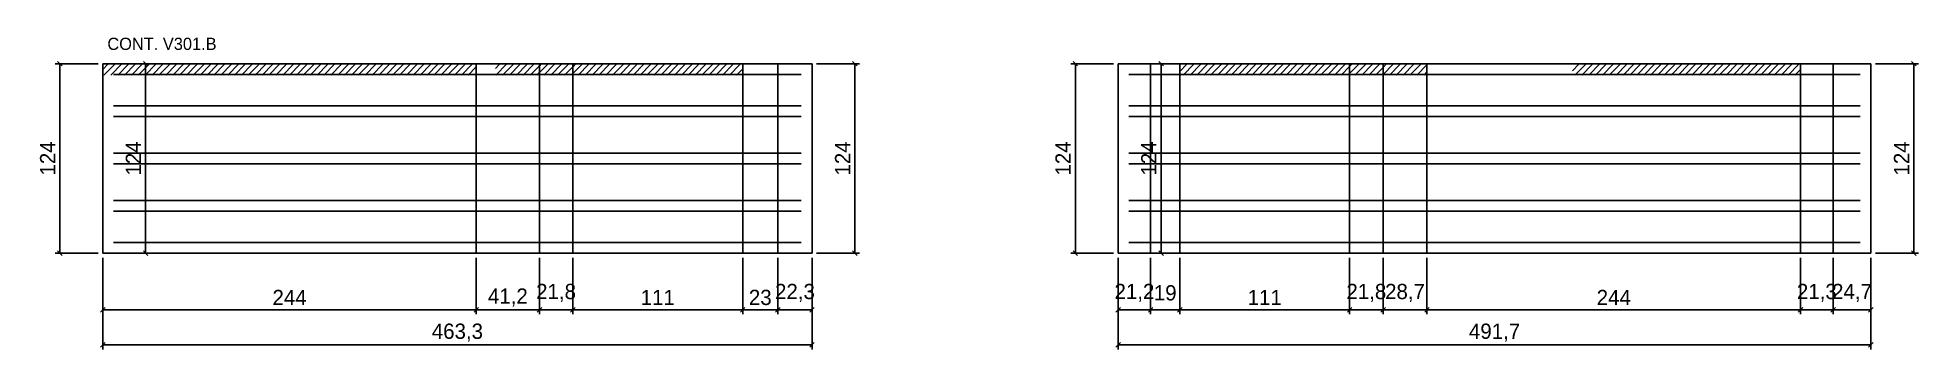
# Model space of a CAD drawing. Extents: x -9000 to 14229, y -395 to 1250.
# Drawn here: x 13000 to 14229, y -337 to -133 of the extents above; entities that cross this region are included whole.
import ezdxf

# ---------------------------------------------------------------- set-up
doc = ezdxf.new("R2010")
doc.units = 0
for name, color, linetype in [('COTA', 241, 'Continuous'), ('NOMENCLATURA', 7, 'Continuous'), ('Painéis', 200, 'Continuous'), ('Reaproveitamento', 251, 'Continuous'), ('SARR_2.2x7', 40, 'Continuous')]:
    doc.layers.add(name, color=color, linetype=linetype)
doc.dimstyles.new('PAINEL', dxfattribs={"dimtxt": 10, "dimasz": 3, "dimexe": 3, "dimexo": 3, "dimgap": 3, "dimtad": 1, "dimblk": 'OBLIQUE', "dimblk1": 'OBLIQUE', "dimcen": 2.5, "dimclrd": 4, "dimclre": 4, "dimclrt": 240, "dimazin": 3, "dimtfac": 1, "dimtmove": 0, "dimatfit": 3})

msp = doc.modelspace()

# ---------------------------------------------------------------- texts
at = {"layer": 'NOMENCLATURA'}
msp.add_text('CONT. V301.B', height=8, dxfattribs=at).set_placement((13045.8, -141))

# ---------------------------------------------------------------- blocks, each defined once
blk = doc.blocks.new('_OBLIQUE')
at = {"color": 0, "linetype": 'BYBLOCK'}
blk.add_line((-0.5, -0.5), (0.5, 0.5), dxfattribs=at)

# ---------------------------------------------------------------- dimensions: what is measured, and where the dimension line sits
at = {"layer": 'COTA'}
for base, p1, p2 in [((13014.8, -274), (13042.8, -274), (13042.8, -150)), ((13070.8, -274), (13042.8, -274), (13042.8, -150)), ((13534.1, -274), (13506.1, -274), (13506.1, -150)), ((13534.1, -274), (13506.1, -274), (13506.1, -150)), ((13678.1, -274), (13706.1, -274), (13706.1, -150)), ((13734.1, -274), (13706.1, -274), (13706.1, -150)), ((14225.8, -274), (14197.8, -274), (14197.8, -150)), ((14225.8, -274), (14197.8, -274), (14197.8, -150))]:
    msp.add_linear_dim(base=base, p1=p1, p2=p2, angle=90, dimstyle='PAINEL', dxfattribs=at).render()
for base, p1, p2 in [((13042.8, -311), (13042.8, -274), (13286.8, -274)), ((13042.8, -334), (13042.8, -274), (13506.1, -274)), ((13286.8, -311), (13286.8, -274), (13328, -274)), ((13328, -311), (13328, -274), (13349.8, -274)), ((13349.8, -311), (13349.8, -274), (13460.8, -274)), ((13460.8, -311), (13460.8, -274), (13483.8, -274)), ((13483.8, -311), (13483.8, -274), (13506.1, -274)), ((13706.1, -311), (13706.1, -274), (13727.3, -274)), ((13706.1, -334), (13706.1, -274), (14197.8, -274)), ((13727.3, -311), (13727.3, -274), (13746.3, -274)), ((13746.3, -311), (13746.3, -274), (13857.3, -274)), ((13857.3, -311), (13857.3, -274), (13879.1, -274)), ((13879.1, -311), (13879.1, -274), (13907.8, -274)), ((13907.8, -311), (13907.8, -274), (14151.8, -274)), ((14151.8, -311), (14151.8, -274), (14173.1, -274)), ((14173.1, -311), (14173.1, -274), (14197.8, -274))]:
    msp.add_linear_dim(base=base, p1=p1, p2=p2, dimstyle='PAINEL', dxfattribs=at).render()

# ---------------------------------------------------------------- hatches: boundary and pattern name
at = {"layer": 'Reaproveitamento'}
h = msp.add_hatch(dxfattribs=at)
h.set_pattern_fill('ANSI31')
h.paths.add_polyline_path([(13042.8, -157.4), (13286.8, -157.4), (13286.8, -150.4), (13042.8, -150.4)])
h = msp.add_hatch(dxfattribs=at)
h.set_pattern_fill('ANSI31')
h.paths.add_polyline_path([(13299.3, -157.4), (13328, -157.4), (13328, -150.4), (13299.3, -150.4)])
h = msp.add_hatch(dxfattribs=at)
h.set_pattern_fill('ANSI31')
h.paths.add_polyline_path([(13328, -157.4), (13349.8, -157.4), (13349.8, -150.4), (13328, -150.4)])
h = msp.add_hatch(dxfattribs=at)
h.set_pattern_fill('ANSI31')
h.paths.add_polyline_path([(13349.8, -157.4), (13460.8, -157.4), (13460.8, -150.4), (13349.8, -150.4)])
h = msp.add_hatch(dxfattribs=at)
h.set_pattern_fill('ANSI31')
h.paths.add_polyline_path([(13746.3, -157.4), (13857.3, -157.4), (13857.3, -150.4), (13746.3, -150.4)])
h = msp.add_hatch(dxfattribs=at)
h.set_pattern_fill('ANSI31')
h.paths.add_polyline_path([(13857.3, -157.4), (13879.1, -157.4), (13879.1, -150.4), (13857.3, -150.4)])
h = msp.add_hatch(dxfattribs=at)
h.set_pattern_fill('ANSI31')
h.paths.add_polyline_path([(13879.1, -157.4), (13907.8, -157.4), (13907.8, -150.4), (13879.1, -150.4)])
h = msp.add_hatch(dxfattribs=at)
h.set_pattern_fill('ANSI31')
h.paths.add_polyline_path([(14002.8, -157.4), (14151.8, -157.4), (14151.8, -150.4), (14002.8, -150.4)])

# ---------------------------------------------------------------- linework, layer by layer
at = {"layer": 'Painéis'}
for p, q in [((13042.8, -150), (13286.8, -150)), ((13042.8, -274), (13042.8, -150)), ((13286.8, -274), (13286.8, -150)), ((13286.8, -274), (13286.8, -150)), ((13286.8, -150), (13328, -150)), ((13286.8, -274), (13286.8, -150)), ((13328, -274), (13328, -150)), ((13328, -274), (13328, -150)), ((13328, -150), (13349.8, -150)), ((13328, -274), (13328, -150)), ((13349.8, -274), (13349.8, -150)), ((13349.8, -274), (13349.8, -150)), ((13349.8, -150), (13460.8, -150)), ((13349.8, -274), (13349.8, -150)), ((13460.8, -274), (13460.8, -150)), ((13460.8, -274), (13460.8, -150)), ((13460.8, -150), (13483.8, -150)), ((13460.8, -274), (13460.8, -150)), ((13483.8, -274), (13483.8, -150)), ((13483.8, -274), (13483.8, -150)), ((13483.8, -150), (13506.1, -150)), ((13483.8, -274), (13483.8, -150)), ((13506.1, -274), (13506.1, -150)), ((13706.1, -150), (13727.3, -150)), ((13706.1, -274), (13706.1, -150)), ((13727.3, -274), (13727.3, -150)), ((13727.3, -274), (13727.3, -150)), ((13727.3, -150), (13746.3, -150)), ((13727.3, -274), (13727.3, -150)), ((13746.3, -274), (13746.3, -150)), ((13746.3, -274), (13746.3, -150)), ((13746.3, -150), (13857.3, -150)), ((13746.3, -274), (13746.3, -150)), ((13857.3, -274), (13857.3, -150)), ((13857.3, -274), (13857.3, -150)), ((13857.3, -150), (13879.1, -150)), ((13857.3, -274), (13857.3, -150)), ((13879.1, -274), (13879.1, -150)), ((13879.1, -274), (13879.1, -150)), ((13879.1, -150), (13907.8, -150)), ((13879.1, -274), (13879.1, -150)), ((13907.8, -274), (13907.8, -150)), ((13907.8, -274), (13907.8, -150)), ((13907.8, -150), (14151.8, -150)), ((13907.8, -274), (13907.8, -150)), ((14151.8, -274), (14151.8, -150)), ((14151.8, -274), (14151.8, -150)), ((14151.8, -150), (14173.1, -150)), ((14151.8, -274), (14151.8, -150)), ((14173.1, -274), (14173.1, -150)), ((14173.1, -274), (14173.1, -150)), ((14173.1, -150), (14197.8, -150)), ((14173.1, -274), (14173.1, -150)), ((14197.8, -274), (14197.8, -150)), ((13042.8, -274), (13286.8, -274)), ((13286.8, -274), (13328, -274)), ((13328, -274), (13349.8, -274)), ((13349.8, -274), (13460.8, -274)), ((13460.8, -274), (13483.8, -274)), ((13483.8, -274), (13506.1, -274)), ((13706.1, -274), (13727.3, -274)), ((13727.3, -274), (13746.3, -274)), ((13746.3, -274), (13857.3, -274)), ((13857.3, -274), (13879.1, -274)), ((13879.1, -274), (13907.8, -274)), ((13907.8, -274), (14151.8, -274)), ((14151.8, -274), (14173.1, -274)), ((14173.1, -274), (14197.8, -274))]:
    msp.add_line(p, q, dxfattribs=at)
at = {"layer": 'SARR_2.2x7'}
for points in [[(13049.8, -157), (13286.8, -157)], [(13049.8, -157), (13286.8, -157)], [(13286.8, -157), (13328, -157)], [(13286.8, -157), (13328, -157)], [(13328, -157), (13349.8, -157)], [(13328, -157), (13349.8, -157)], [(13349.8, -157), (13460.8, -157)], [(13349.8, -157), (13460.8, -157)], [(13460.8, -157), (13483.8, -157)], [(13460.8, -157), (13483.8, -157)], [(13483.8, -157), (13499.1, -157)], [(13483.8, -157), (13499.1, -157)], [(13713.1, -157), (13727.3, -157)], [(13713.1, -157), (13727.3, -157)], [(13727.3, -157), (13746.3, -157)], [(13727.3, -157), (13746.3, -157)], [(13746.3, -157), (13857.3, -157)], [(13746.3, -157), (13857.3, -157)], [(13857.3, -157), (13879.1, -157)], [(13857.3, -157), (13879.1, -157)], [(13879.1, -157), (13907.8, -157)], [(13879.1, -157), (13907.8, -157)], [(13907.8, -157), (14151.8, -157)], [(13907.8, -157), (14151.8, -157)], [(14151.8, -157), (14173.1, -157)], [(14151.8, -157), (14173.1, -157)], [(14173.1, -157), (14190.8, -157)], [(14173.1, -157), (14190.8, -157)], [(13049.8, -177.5), (13286.8, -177.5)], [(13049.8, -177.5), (13286.8, -177.5)], [(13286.8, -177.5), (13328, -177.5)], [(13286.8, -177.5), (13328, -177.5)], [(13328, -177.5), (13349.8, -177.5)], [(13328, -177.5), (13349.8, -177.5)], [(13349.8, -177.5), (13460.8, -177.5)], [(13349.8, -177.5), (13460.8, -177.5)], [(13460.8, -177.5), (13483.8, -177.5)], [(13460.8, -177.5), (13483.8, -177.5)], [(13483.8, -177.5), (13499.1, -177.5)], [(13483.8, -177.5), (13499.1, -177.5)], [(13713.1, -177.5), (13727.3, -177.5)], [(13713.1, -177.5), (13727.3, -177.5)], [(13727.3, -177.5), (13746.3, -177.5)], [(13727.3, -177.5), (13746.3, -177.5)], [(13746.3, -177.5), (13857.3, -177.5)], [(13746.3, -177.5), (13857.3, -177.5)], [(13857.3, -177.5), (13879.1, -177.5)], [(13857.3, -177.5), (13879.1, -177.5)], [(13879.1, -177.5), (13907.8, -177.5)], [(13879.1, -177.5), (13907.8, -177.5)], [(13907.8, -177.5), (14151.8, -177.5)], [(13907.8, -177.5), (14151.8, -177.5)], [(14151.8, -177.5), (14173.1, -177.5)], [(14151.8, -177.5), (14173.1, -177.5)], [(14173.1, -177.5), (14190.8, -177.5)], [(14173.1, -177.5), (14190.8, -177.5)], [(13049.8, -184.5), (13286.8, -184.5)], [(13049.8, -184.5), (13286.8, -184.5)], [(13286.8, -184.5), (13328, -184.5)], [(13286.8, -184.5), (13328, -184.5)], [(13328, -184.5), (13349.8, -184.5)], [(13328, -184.5), (13349.8, -184.5)], [(13349.8, -184.5), (13460.8, -184.5)], [(13349.8, -184.5), (13460.8, -184.5)], [(13460.8, -184.5), (13483.8, -184.5)], [(13460.8, -184.5), (13483.8, -184.5)], [(13483.8, -184.5), (13499.1, -184.5)], [(13483.8, -184.5), (13499.1, -184.5)], [(13713.1, -184.5), (13727.3, -184.5)], [(13713.1, -184.5), (13727.3, -184.5)], [(13727.3, -184.5), (13746.3, -184.5)], [(13727.3, -184.5), (13746.3, -184.5)], [(13746.3, -184.5), (13857.3, -184.5)], [(13746.3, -184.5), (13857.3, -184.5)], [(13857.3, -184.5), (13879.1, -184.5)], [(13857.3, -184.5), (13879.1, -184.5)], [(13879.1, -184.5), (13907.8, -184.5)], [(13879.1, -184.5), (13907.8, -184.5)], [(13907.8, -184.5), (14151.8, -184.5)], [(13907.8, -184.5), (14151.8, -184.5)], [(14151.8, -184.5), (14173.1, -184.5)], [(14151.8, -184.5), (14173.1, -184.5)], [(14173.1, -184.5), (14190.8, -184.5)], [(14173.1, -184.5), (14190.8, -184.5)], [(13049.8, -208.5), (13286.8, -208.5)], [(13049.8, -208.5), (13286.8, -208.5)], [(13286.8, -208.5), (13328, -208.5)], [(13286.8, -208.5), (13328, -208.5)], [(13328, -208.5), (13349.8, -208.5)], [(13328, -208.5), (13349.8, -208.5)], [(13349.8, -208.5), (13460.8, -208.5)], [(13349.8, -208.5), (13460.8, -208.5)], [(13460.8, -208.5), (13483.8, -208.5)], [(13460.8, -208.5), (13483.8, -208.5)], [(13483.8, -208.5), (13499.1, -208.5)], [(13483.8, -208.5), (13499.1, -208.5)], [(13713.1, -208.5), (13727.3, -208.5)], [(13713.1, -208.5), (13727.3, -208.5)], [(13727.3, -208.5), (13746.3, -208.5)], [(13727.3, -208.5), (13746.3, -208.5)], [(13746.3, -208.5), (13857.3, -208.5)], [(13746.3, -208.5), (13857.3, -208.5)], [(13857.3, -208.5), (13879.1, -208.5)], [(13857.3, -208.5), (13879.1, -208.5)], [(13879.1, -208.5), (13907.8, -208.5)], [(13879.1, -208.5), (13907.8, -208.5)], [(13907.8, -208.5), (14151.8, -208.5)], [(13907.8, -208.5), (14151.8, -208.5)], [(14151.8, -208.5), (14173.1, -208.5)], [(14151.8, -208.5), (14173.1, -208.5)], [(14173.1, -208.5), (14190.8, -208.5)], [(14173.1, -208.5), (14190.8, -208.5)], [(13049.8, -215.5), (13286.8, -215.5)], [(13049.8, -215.5), (13286.8, -215.5)], [(13286.8, -215.5), (13328, -215.5)], [(13286.8, -215.5), (13328, -215.5)], [(13328, -215.5), (13349.8, -215.5)], [(13328, -215.5), (13349.8, -215.5)], [(13349.8, -215.5), (13460.8, -215.5)], [(13349.8, -215.5), (13460.8, -215.5)], [(13460.8, -215.5), (13483.8, -215.5)], [(13460.8, -215.5), (13483.8, -215.5)], [(13483.8, -215.5), (13499.1, -215.5)], [(13483.8, -215.5), (13499.1, -215.5)], [(13713.1, -215.5), (13727.3, -215.5)], [(13713.1, -215.5), (13727.3, -215.5)], [(13727.3, -215.5), (13746.3, -215.5)], [(13727.3, -215.5), (13746.3, -215.5)], [(13746.3, -215.5), (13857.3, -215.5)], [(13746.3, -215.5), (13857.3, -215.5)], [(13857.3, -215.5), (13879.1, -215.5)], [(13857.3, -215.5), (13879.1, -215.5)], [(13879.1, -215.5), (13907.8, -215.5)], [(13879.1, -215.5), (13907.8, -215.5)], [(13907.8, -215.5), (14151.8, -215.5)], [(13907.8, -215.5), (14151.8, -215.5)], [(14151.8, -215.5), (14173.1, -215.5)], [(14151.8, -215.5), (14173.1, -215.5)], [(14173.1, -215.5), (14190.8, -215.5)], [(14173.1, -215.5), (14190.8, -215.5)], [(13049.8, -239.5), (13286.8, -239.5)], [(13049.8, -239.5), (13286.8, -239.5)], [(13286.8, -239.5), (13328, -239.5)], [(13286.8, -239.5), (13328, -239.5)], [(13328, -239.5), (13349.8, -239.5)], [(13328, -239.5), (13349.8, -239.5)], [(13349.8, -239.5), (13460.8, -239.5)], [(13349.8, -239.5), (13460.8, -239.5)], [(13460.8, -239.5), (13483.8, -239.5)], [(13460.8, -239.5), (13483.8, -239.5)], [(13483.8, -239.5), (13499.1, -239.5)], [(13483.8, -239.5), (13499.1, -239.5)], [(13713.1, -239.5), (13727.3, -239.5)], [(13713.1, -239.5), (13727.3, -239.5)], [(13727.3, -239.5), (13746.3, -239.5)], [(13727.3, -239.5), (13746.3, -239.5)], [(13746.3, -239.5), (13857.3, -239.5)], [(13746.3, -239.5), (13857.3, -239.5)], [(13857.3, -239.5), (13879.1, -239.5)], [(13857.3, -239.5), (13879.1, -239.5)], [(13879.1, -239.5), (13907.8, -239.5)], [(13879.1, -239.5), (13907.8, -239.5)], [(13907.8, -239.5), (14151.8, -239.5)], [(13907.8, -239.5), (14151.8, -239.5)], [(14151.8, -239.5), (14173.1, -239.5)], [(14151.8, -239.5), (14173.1, -239.5)], [(14173.1, -239.5), (14190.8, -239.5)], [(14173.1, -239.5), (14190.8, -239.5)], [(13049.8, -246.5), (13286.8, -246.5)], [(13049.8, -246.5), (13286.8, -246.5)], [(13286.8, -246.5), (13328, -246.5)], [(13286.8, -246.5), (13328, -246.5)], [(13328, -246.5), (13349.8, -246.5)], [(13328, -246.5), (13349.8, -246.5)], [(13349.8, -246.5), (13460.8, -246.5)], [(13349.8, -246.5), (13460.8, -246.5)], [(13460.8, -246.5), (13483.8, -246.5)], [(13460.8, -246.5), (13483.8, -246.5)], [(13483.8, -246.5), (13499.1, -246.5)], [(13483.8, -246.5), (13499.1, -246.5)], [(13713.1, -246.5), (13727.3, -246.5)], [(13713.1, -246.5), (13727.3, -246.5)], [(13727.3, -246.5), (13746.3, -246.5)], [(13727.3, -246.5), (13746.3, -246.5)], [(13746.3, -246.5), (13857.3, -246.5)], [(13746.3, -246.5), (13857.3, -246.5)], [(13857.3, -246.5), (13879.1, -246.5)], [(13857.3, -246.5), (13879.1, -246.5)], [(13879.1, -246.5), (13907.8, -246.5)], [(13879.1, -246.5), (13907.8, -246.5)], [(13907.8, -246.5), (14151.8, -246.5)], [(13907.8, -246.5), (14151.8, -246.5)], [(14151.8, -246.5), (14173.1, -246.5)], [(14151.8, -246.5), (14173.1, -246.5)], [(14173.1, -246.5), (14190.8, -246.5)], [(14173.1, -246.5), (14190.8, -246.5)], [(13049.8, -267), (13286.8, -267)], [(13049.8, -267), (13286.8, -267)], [(13286.8, -267), (13328, -267)], [(13286.8, -267), (13328, -267)], [(13328, -267), (13349.8, -267)], [(13328, -267), (13349.8, -267)], [(13349.8, -267), (13460.8, -267)], [(13349.8, -267), (13460.8, -267)], [(13460.8, -267), (13483.8, -267)], [(13460.8, -267), (13483.8, -267)], [(13483.8, -267), (13499.1, -267)], [(13483.8, -267), (13499.1, -267)], [(13713.1, -267), (13727.3, -267)], [(13713.1, -267), (13727.3, -267)], [(13727.3, -267), (13746.3, -267)], [(13727.3, -267), (13746.3, -267)], [(13746.3, -267), (13857.3, -267)], [(13746.3, -267), (13857.3, -267)], [(13857.3, -267), (13879.1, -267)], [(13857.3, -267), (13879.1, -267)], [(13879.1, -267), (13907.8, -267)], [(13879.1, -267), (13907.8, -267)], [(13907.8, -267), (14151.8, -267)], [(13907.8, -267), (14151.8, -267)], [(14151.8, -267), (14173.1, -267)], [(14151.8, -267), (14173.1, -267)], [(14173.1, -267), (14190.8, -267)], [(14173.1, -267), (14190.8, -267)]]:
    msp.add_lwpolyline(points, dxfattribs=at)

msp.set_redraw_order([(e.dxf.handle, doc.entitydb.next_handle()) for e in msp.query("TEXT MTEXT ATTDEF DIMENSION ARC_DIMENSION")])  # texts and dimensions are drawn at this point

doc.saveas('drawing.dxf')
